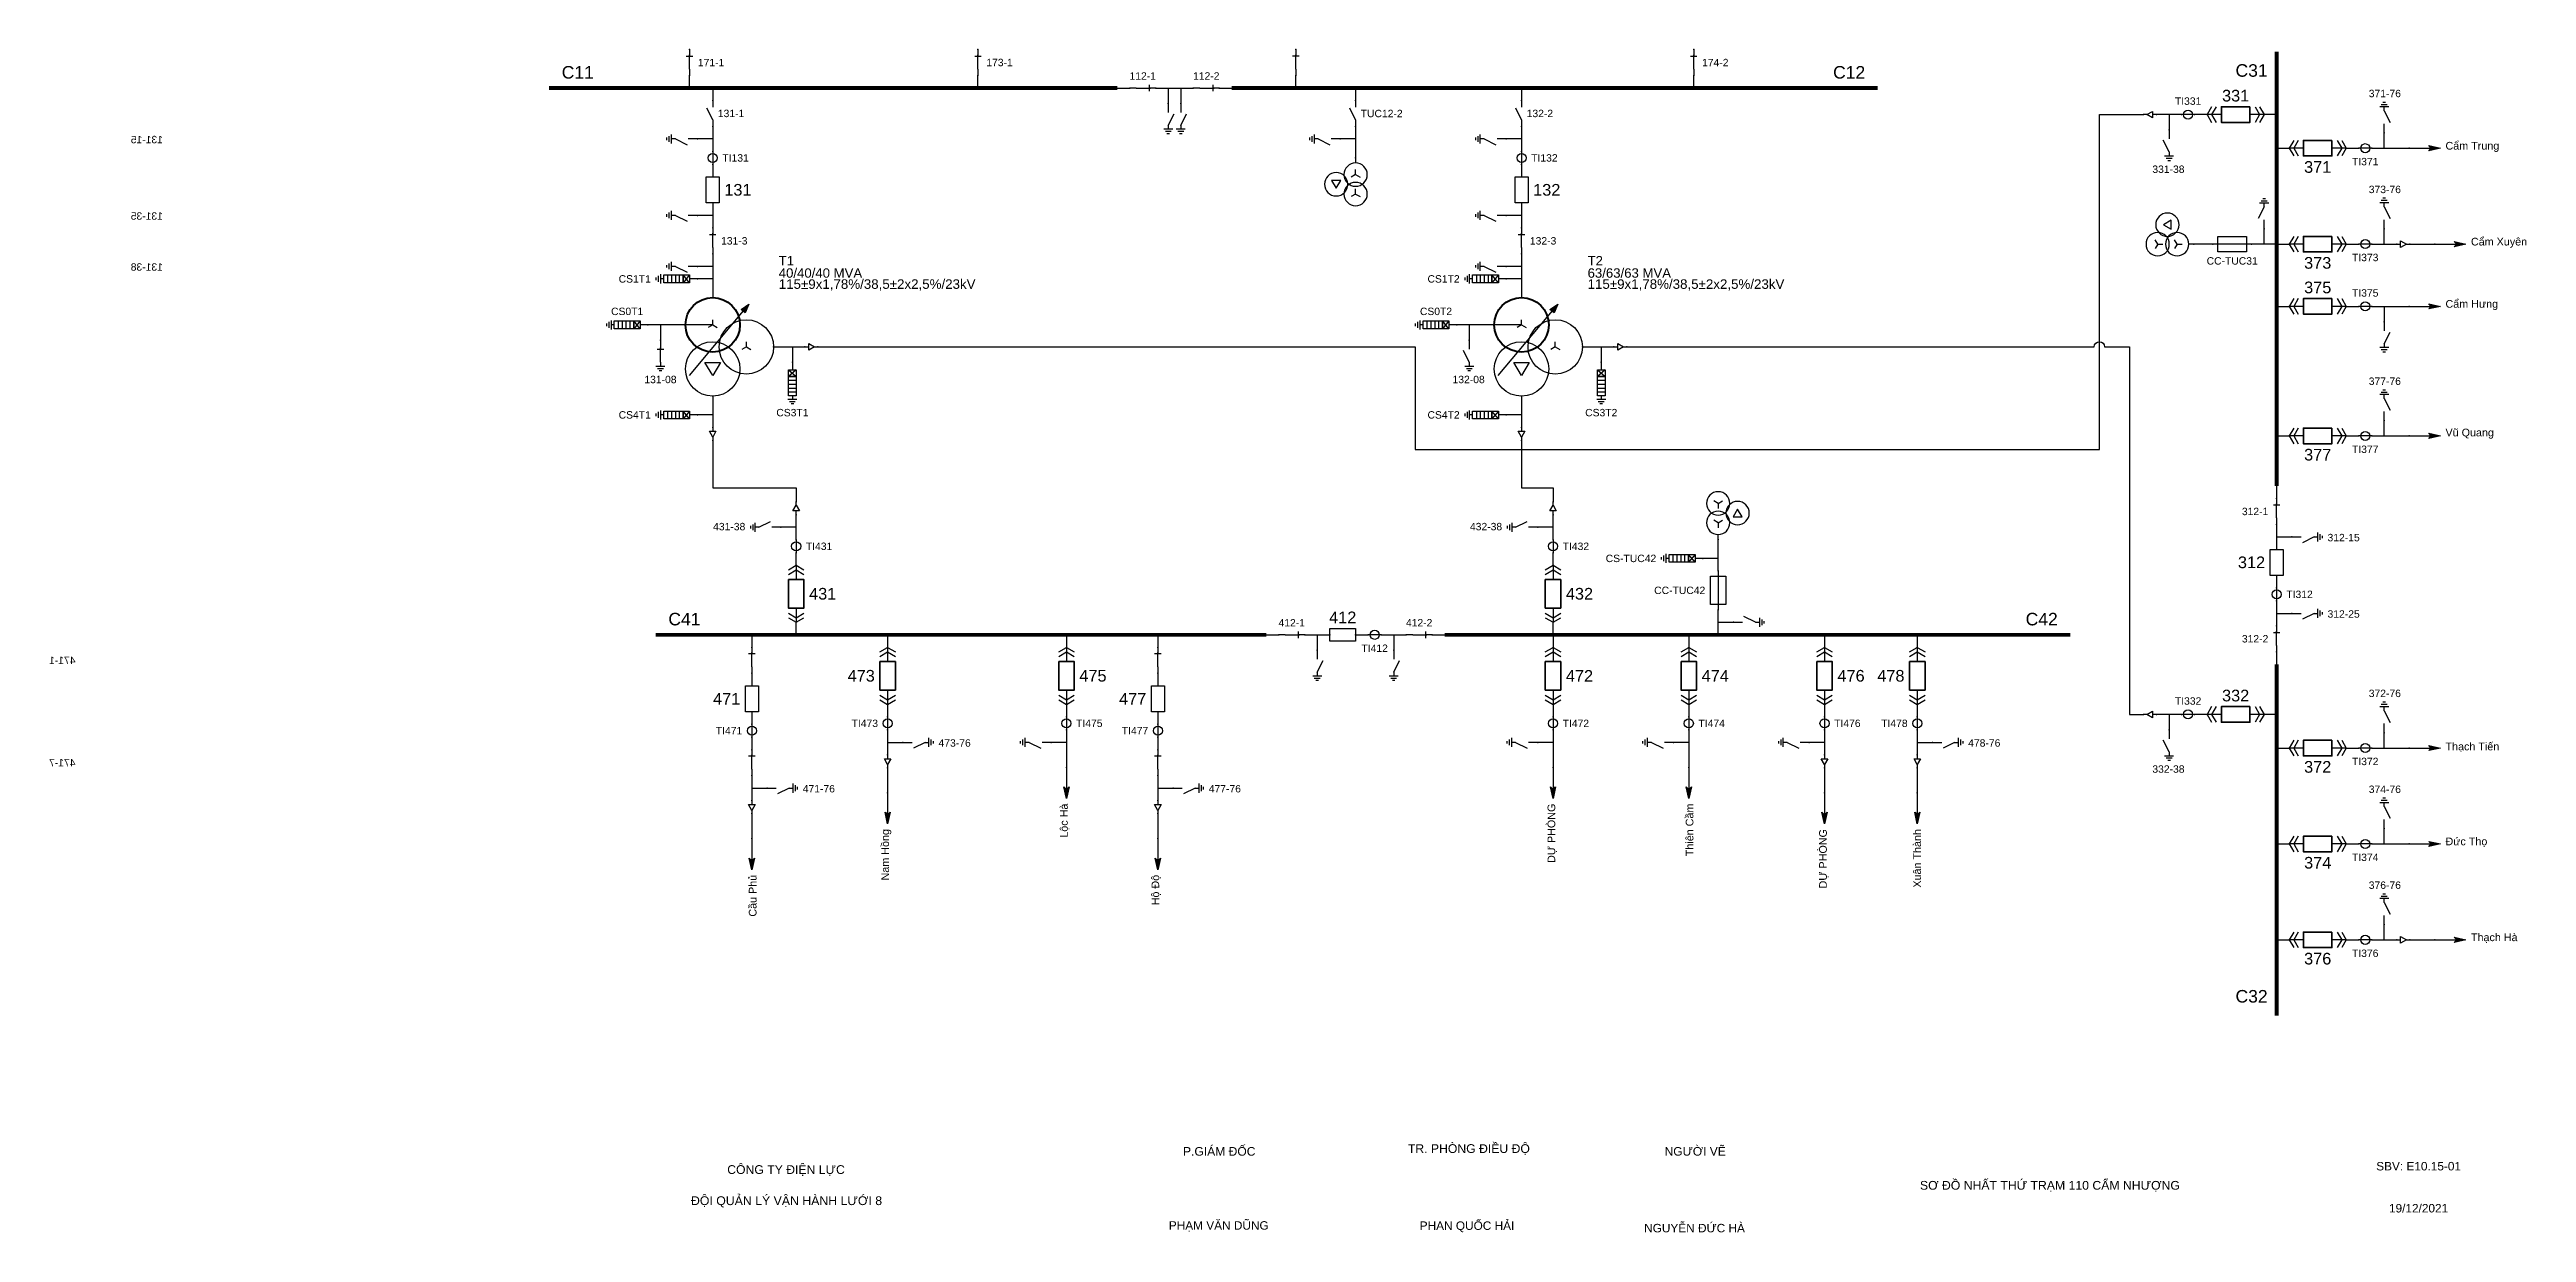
# Model space of a CAD drawing. Header units: millimetres. Extents: x -387 to 411, y 7 to 290.
# Drawn here: x -66.9 to 410.9, y 7.5 to 235.7 of the extents above; entities that cross this region are included whole.
import ezdxf

# ---------------------------------------------------------------- set-up
doc = ezdxf.new("R2010")
doc.units = ezdxf.units.MM
for name, color, linetype, lineweight in [('BUSBAR_110KV', 1, 'Continuous', 50), ('BUSBAR_22KV', 5, 'Continuous', 50), ('BUSBAR_35KV', 30, 'Continuous', 50), ('HV_110KV', 1, 'Continuous', 25), ('MV_22KV', 5, 'Continuous', 25), ('MV_35KV', 30, 'Continuous', 25)]:
    doc.layers.add(name, color=color, linetype=linetype, lineweight=lineweight)
doc.layers.add('SYM_PORTS', color=8, linetype='Continuous', plot=False)
doc.layers.add('TEXT', color=7, linetype='Continuous')
doc.styles.add('SLD_TEXT', font='arial.ttf')

msp = doc.modelspace()

# ---------------------------------------------------------------- texts
at = {"layer": 'TEXT', "attachment_point": 7, "style": 'SLD_TEXT'}
for s, insert, char_height in [('C11', (31.91, 230.06), 2.417), ('C12', (277.13, 230.06), 2.417), ('C31', (354.75, 230.41), 2.419), ('Cẩm Trung', (395.25, 215.94), 1.485), ('Cẩm Xuyên', (400.16, 197.44), 1.485), ('40/40/40 MVA', (73.77, 191.64), 1.8179), ('115±9x1,78%/38,5±2x2,5%/23kV', (73.77, 189.18), 1.8392), ('63/63/63 MVA', (229.78, 191.64), 1.8179), ('115±9x1,78%/38,5±2x2,5%/23kV', (229.78, 189.18), 1.8392), ('Cẩm Hưng', (395.25, 185.43), 1.485), ('Vũ Quang', (395.25, 160.61), 1.485), ('C41', (52.48, 124.56), 2.417), ('C42', (314.27, 124.56), 2.417), ('Thạch Tiến', (395.25, 100.16), 1.485), ('Đức Thọ', (395.25, 81.84), 1.485), ('Thạch Hà', (400.16, 63.34), 1.485), ('C32', (354.75, 51.79), 2.419), ('P.GIÁM ĐỐC', (151.74, 22.25), 1.668), ('TR. PHÒNG ĐIỀU ĐỘ', (195.12, 22.43), 1.6844), ('NGƯỜI VẼ', (244.63, 22.26), 1.656), ('CÔNG TY ĐIỆN LỰC', (63.83, 18.38), 1.6856), ('SBV: E10.15-01', (381.89, 19.41), 1.6326), ('ĐỘI QUẢN LÝ VẬN HÀNH LƯỚI 8', (56.84, 12.28), 1.6974), ('SƠ ĐỒ NHẤT THỨ TRẠM 110 CẨM NHƯỢNG', (293.88, 15.34), 1.6886), ('PHẠM VĂN DŨNG', (149.01, 7.64), 1.6326), ('PHAN QUỐC HẢI', (197.4, 7.51), 1.6326), ('NGUYỄN ĐỨC HÀ', (240.69, 7.46), 1.6326), ('19/12/2021', (384.35, 11.3), 1.633)]:
    msp.add_mtext(s, dxfattribs=dict(at, insert=insert, char_height=char_height))
at = {"layer": 'TEXT', "char_height": 1.485, "attachment_point": 7, "rotation": 90, "style": 'SLD_TEXT'}
for s, insert in [('Lộc Hà', (129.84, 83.63)), ('DỰ PHÒNG', (223.87, 78.75)), ('Thiên Cầm', (250.21, 80.06)), ('Nam Hồng', (95.48, 75.38)), ('DỰ PHÒNG', (276.25, 73.84)), ('Xuân Thành', (294.11, 73.99)), ('Cầu Phủ', (69.5, 68.39)), ('Hộ Độ', (147.48, 70.58))]:
    msp.add_mtext(s, dxfattribs=dict(at, insert=insert))

# ---------------------------------------------------------------- blocks, each defined once
blk = doc.blocks.new('SYM_DISCONNECTOR_CLOSED')
at = {"lineweight": 25}
for points in [[(-0.625, 1.25), (0.625, 1.25)], [(0, 2.5), (0, 1.25)], [(0, -1.25), (0, 1.5)], [(0, -1.25), (0, -2.5)]]:
    blk.add_lwpolyline(points, dxfattribs=at)
at = {"layer": 'SYM_PORTS'}
for p in [(0, 2.5), (0, -2.5)]:
    blk.add_point(p, dxfattribs=at)
blk.add_attdef('DEVICE_CODE', (1.625, -0.5), '', height=2)
blk = doc.blocks.new('SYM_DISCONNECTOR_OPEN')
at = {"lineweight": 25}
for points in [[(0, -1.25), (-1.125, 1)], [(0, 2.5), (0, 1.25)], [(0, -1.25), (0, -2.5)]]:
    blk.add_lwpolyline(points, dxfattribs=at)
at = {"layer": 'SYM_PORTS'}
for p in [(0, 2.5), (0, -2.5)]:
    blk.add_point(p, dxfattribs=at)
blk.add_attdef('DEVICE_CODE', (1, -0.5), '', height=2)
blk = doc.blocks.new('SYM_EARTHING_SWITCH_OPEN')
at = {"lineweight": 25}
for points in [[(0, -1.25), (-1.125, 1)], [(0, 3), (0, 1.25)], [(-0.875, -2), (0.875, -2)], [(-0.5625, -2.4375), (0.5625, -2.4375)], [(-0.25, -2.875), (0.25, -2.875)], [(0, -1.25), (0, -2)]]:
    blk.add_lwpolyline(points, dxfattribs=at)
at = {"layer": 'SYM_PORTS'}
blk.add_point((0, 3), dxfattribs=at)
blk.add_attdef('DEVICE_CODE', (1.875, 0), '', height=2)
blk = doc.blocks.new('SYM_CURRENT_TRANSFORMER')
at = {"lineweight": 25}
blk.add_lwpolyline([(0, 1.25), (0, -1.25)], dxfattribs=at)
blk.add_circle((0, 0), 0.875, dxfattribs=at)
at = {"layer": 'SYM_PORTS'}
for p in [(0, 1.25), (0, -1.25)]:
    blk.add_point(p, dxfattribs=at)
blk.add_attdef('DEVICE_CODE', (1.875, -1.75), '', height=2)
at = {"flags": 1}
blk.add_attdef('RATIO', (1.875, -4.75), '', height=2, dxfattribs=at)
blk = doc.blocks.new('SYM_CIRCUIT_BREAKER')
at = {"lineweight": 25}
blk.add_lwpolyline([(-1.25, 2.5), (1.25, 2.5), (1.25, -2.5), (-1.25, -2.5)], close=True, dxfattribs=at)
at = {"layer": 'SYM_PORTS'}
for p in [(0, 2.5), (0, -2.5)]:
    blk.add_point(p, dxfattribs=at)
blk.add_attdef('DEVICE_CODE', (2.25, -0.5), '', height=2)
at = {"flags": 1}
blk.add_attdef('RATING', (2.25, -3.5), '', height=2, dxfattribs=at)
blk = doc.blocks.new('SYM_SURGE_ARRESTER')
at = {"lineweight": 25}
for points in [[(-0.75, 2.5), (0.75, 2.5), (0.75, 1.25), (-0.75, 1.25)], [(-0.75, 1.25), (0.75, 1.25), (0.75, -2.5), (-0.75, -2.5)]]:
    blk.add_lwpolyline(points, close=True, dxfattribs=at)
for points in [[(-0.75, 2.5), (0.75, 1.25)], [(0.75, 2.5), (-0.75, 1.25)], [(-0.75, 0.5), (0.75, 0.5)], [(0, 4), (0, 2.5)], [(-0.875, -3.125), (0.875, -3.125)], [(-0.75, -0.25), (0.75, -0.25)], [(-0.75, -1), (0.75, -1)], [(-0.75, -1.75), (0.75, -1.75)], [(-0.5625, -3.5625), (0.5625, -3.5625)], [(-0.25, -4), (0.25, -4)], [(0, -2.5), (0, -3.125)]]:
    blk.add_lwpolyline(points, dxfattribs=at)
at = {"layer": 'SYM_PORTS'}
blk.add_point((0, 4), dxfattribs=at)
blk.add_attdef('DEVICE_CODE', (1.875, 1), '', height=2)
blk = doc.blocks.new('SYM_TRANSFORMER_3W')
blk.add_hatch(color=7).paths.add_polyline_path([(3.75, 8.25), (3.0125, 6.575), (2.2375, 7.225)])
at = {"lineweight": 25}
for points in [[(-7.75, -5.5), (3.0125, 7.35)], [(-3.25, 4.25), (-3.25, 5.25)], [(-3.25, 4.25), (-8.5, 4.25)], [(-3.25, 4.25), (-4.1125, 3.75)], [(-3.25, 4.25), (-2.3875, 3.75)], [(3.25, 0), (2.3875, -0.5)], [(3.25, 0), (3.25, 1)], [(3.25, 0), (4.1125, -0.5)]]:
    blk.add_lwpolyline(points, dxfattribs=at)
for points in [[(3.75, 8.25), (3.0125, 6.575), (2.2375, 7.225)], [(-4.75, -3), (-1.75, -3), (-3.25, -5.5)]]:
    blk.add_lwpolyline(points, close=True, dxfattribs=at)
at = {"lineweight": 50}
blk.add_circle((-3.25, 4.25), 5.25, dxfattribs=at)
at = {"lineweight": 25}
for centre in [(3.25, 0), (-3.25, -4.25)]:
    blk.add_circle(centre, 5.25, dxfattribs=at)
at = {"layer": 'SYM_PORTS'}
for p in [(-3.25, 9.5), (-8.5, 4.25), (8.5, 0), (-3.25, -9.5)]:
    blk.add_point(p, dxfattribs=at)
blk.add_attdef('DEVICE_CODE', (9.5, 6.5), '', height=2)
at = {"flags": 1}
for tag, p in [('POWER', (9.5, 3.5)), ('VOLTAGE_RATIO', (9.5, 0.5))]:
    blk.add_attdef(tag, p, '', height=2, dxfattribs=at)
blk = doc.blocks.new('SYM_CABLE_TERMINATION')
at = {"lineweight": 25}
blk.add_lwpolyline([(-0.625, 0.5), (0.625, 0.5), (0, -0.625)], close=True, dxfattribs=at)
for points in [[(0, 1.25), (0, 0.5)], [(0, -0.625), (0, -1.25)]]:
    blk.add_lwpolyline(points, dxfattribs=at)
at = {"layer": 'SYM_PORTS'}
for p in [(0, 1.25), (0, -1.25)]:
    blk.add_point(p, dxfattribs=at)
blk = doc.blocks.new('SYM_EARTHING_SWITCH_CLOSED')
at = {"lineweight": 25}
for points in [[(-0.625, 1.25), (0.625, 1.25)], [(0, 3), (0, 1.25)], [(0, -1.25), (0, 1.5)], [(-0.875, -2), (0.875, -2)], [(-0.5625, -2.4375), (0.5625, -2.4375)], [(-0.25, -2.875), (0.25, -2.875)], [(0, -1.25), (0, -2)]]:
    blk.add_lwpolyline(points, dxfattribs=at)
at = {"layer": 'SYM_PORTS'}
blk.add_point((0, 3), dxfattribs=at)
blk.add_attdef('DEVICE_CODE', (1.875, 0), '', height=2)
blk = doc.blocks.new('SYM_DRAWOUT_BREAKER')
at = {"lineweight": 25}
for points in [[(-1.5, 4.625), (0, 5.5), (1.5, 4.625)], [(0, 5.5), (0, 2.75)], [(-1.5, 3.75), (0, 4.625), (1.5, 3.75)], [(-1.5, -3.75), (0, -4.625), (1.5, -3.75)], [(-1.5, -4.625), (0, -5.5), (1.5, -4.625)], [(0, -2.75), (0, -5.5)]]:
    blk.add_lwpolyline(points, dxfattribs=at)
at = {"lineweight": 35}
blk.add_lwpolyline([(-1.5, 2.75), (1.5, 2.75), (1.5, -2.75), (-1.5, -2.75)], close=True, dxfattribs=at)
at = {"layer": 'SYM_PORTS'}
for p in [(0, 5.5), (0, -5.5)]:
    blk.add_point(p, dxfattribs=at)
blk.add_attdef('DEVICE_CODE', (2.5, 2.5), '', height=2)
at = {"flags": 1}
blk.add_attdef('RATING', (2.5, -0.5), '', height=2, dxfattribs=at)
blk = doc.blocks.new('SYM_LINE_FEEDER_ARROW')
blk.add_hatch(color=7).paths.add_polyline_path([(0, -3), (-0.5, -0.75), (0, -1.25), (0.5, -0.75)])
at = {"lineweight": 25}
blk.add_lwpolyline([(0, 3), (0, -1.25)], dxfattribs=at)
blk.add_lwpolyline([(0, -3), (-0.5, -0.75), (0, -1.25), (0.5, -0.75)], close=True, dxfattribs=at)
at = {"layer": 'SYM_PORTS'}
blk.add_point((0, 3), dxfattribs=at)
blk.add_attdef('LINE_NAME', (1.5, 0), '', height=2)
blk = doc.blocks.new('SYM_FUSE_DISCONNECTOR')
at = {"lineweight": 25}
blk.add_lwpolyline([(-1.5, 2.75), (1.5, 2.75), (1.5, -2.75), (-1.5, -2.75)], close=True, dxfattribs=at)
blk.add_lwpolyline([(0, 3.75), (0, -3.75)], dxfattribs=at)
at = {"layer": 'SYM_PORTS'}
for p in [(0, 3.75), (0, -3.75)]:
    blk.add_point(p, dxfattribs=at)
blk.add_attdef('DEVICE_CODE', (2.5, 0.75), '', height=2)
at = {"flags": 1}
blk.add_attdef('RATING', (2.5, -2.25), '', height=2, dxfattribs=at)
blk = doc.blocks.new('SYM_VOLTAGE_TRANSFORMER')
at = {"lineweight": 25}
for points in [[(0, 1.375), (-0.8625, 0.875)], [(0, 4.625), (0, 3.625)], [(0, 1.375), (0, 2.375)], [(0, 1.375), (0.8625, 0.875)], [(0, -2.375), (-0.8625, -2.875)], [(0, -2.375), (0, -1.375)], [(0, -2.375), (0.8625, -2.875)]]:
    blk.add_lwpolyline(points, dxfattribs=at)
blk.add_lwpolyline([(2.875, 0.25), (4.625, 0.25), (3.75, -1.25)], close=True, dxfattribs=at)
for centre in [(0, 1.375), (3.75, -0.5), (0, -2.375)]:
    blk.add_circle(centre, 2.25, dxfattribs=at)
at = {"layer": 'SYM_PORTS'}
blk.add_point((0, 4.625), dxfattribs=at)
blk.add_attdef('DEVICE_CODE', (7, 1.625), '', height=2)
at = {"flags": 1}
blk.add_attdef('RATIO', (7, -1.375), '', height=2, dxfattribs=at)

# ---------------------------------------------------------------- linework, layer by layer
at = {"layer": 'BUSBAR_110KV', "const_width": 0.762}
for points in [[(29.47, 228.27), (139.07, 228.27)], [(161.14, 228.27), (285.75, 228.27)]]:
    msp.add_lwpolyline(points, dxfattribs=at)
at = {"layer": 'BUSBAR_22KV', "const_width": 0.762}
for points in [[(50.04, 122.77), (167.8, 122.77)], [(202.21, 122.77), (322.9, 122.77)]]:
    msp.add_lwpolyline(points, dxfattribs=at)
at = {"layer": 'BUSBAR_35KV', "const_width": 0.762}
for points in [[(362.68, 235.31), (362.68, 151.48)], [(362.68, 117.08), (362.68, 49.31)]]:
    msp.add_lwpolyline(points, dxfattribs=at)
at = {"layer": 'HV_110KV'}
for points in [[(56.56, 228.27), (56.56, 230.68)], [(112.19, 228.27), (112.19, 230.68)], [(173.5, 228.27), (173.5, 230.68)], [(250.25, 228.27), (250.25, 230.68)], [(61.03, 228.27), (61.03, 225.85)], [(139.07, 228.27), (141.48, 228.27)], [(146.48, 228.27), (148.9, 228.27)], [(148.9, 228.27), (148.9, 225.31)], [(148.9, 228.27), (151.31, 228.27)], [(151.31, 228.27), (151.31, 225.31)], [(151.31, 228.27), (153.73, 228.27)], [(158.73, 228.27), (161.14, 228.27)], [(185.03, 228.27), (185.03, 225.85)], [(217.04, 228.27), (217.04, 225.85)], [(61.03, 220.85), (61.03, 218.44)], [(185.03, 220.85), (185.03, 218.44)], [(217.04, 220.85), (217.04, 218.44)], [(61.03, 218.44), (58.08, 218.44)], [(61.03, 218.44), (61.03, 216.02)], [(185.03, 218.44), (182.08, 218.44)], [(185.03, 218.44), (185.03, 214.81)], [(217.04, 218.44), (214.09, 218.44)], [(217.04, 218.44), (217.04, 216.02)], [(61.03, 213.52), (61.03, 211.11)], [(217.04, 213.52), (217.04, 211.11)], [(61.03, 206.11), (61.03, 203.69)], [(217.04, 206.11), (217.04, 203.69)], [(61.03, 203.69), (58.08, 203.69)], [(61.03, 203.69), (61.03, 201.28)], [(217.04, 203.69), (214.09, 203.69)], [(217.04, 203.69), (217.04, 201.28)], [(61.03, 196.28), (61.03, 193.86)], [(217.04, 196.28), (217.04, 193.86)], [(61.03, 193.86), (58.08, 193.86)], [(61.03, 191.45), (58.08, 191.45)], [(61.03, 193.86), (61.03, 191.45)], [(61.03, 191.45), (61.03, 187.82)], [(217.04, 193.86), (214.09, 193.86)], [(217.04, 191.45), (214.09, 191.45)], [(217.04, 193.86), (217.04, 191.45)], [(217.04, 191.45), (217.04, 187.82)], [(50.95, 182.57), (48.54, 182.57)], [(55.78, 182.57), (50.95, 182.57)], [(50.95, 182.57), (50.95, 179.62)], [(206.96, 182.57), (204.54, 182.57)], [(211.79, 182.57), (206.96, 182.57)], [(206.96, 182.57), (206.96, 179.62)]]:
    msp.add_lwpolyline(points, dxfattribs=at)
at = {"layer": 'MV_22KV'}
for points in [[(61.03, 168.82), (61.03, 165.2)], [(217.04, 168.82), (217.04, 165.2)], [(61.03, 165.2), (58.08, 165.2)], [(61.03, 165.2), (61.03, 162.78)], [(217.04, 165.2), (214.09, 165.2)], [(217.04, 165.2), (217.04, 162.78)], [(61.03, 160.28), (61.03, 157.58), (61.03, 151.13), (77.13, 151.13), (77.13, 148.43)], [(217.04, 160.28), (217.04, 157.58), (217.04, 151.13), (223.11, 151.13), (223.11, 148.43)], [(77.13, 143.52), (74.18, 143.52)], [(77.13, 143.52), (77.13, 145.93)], [(77.13, 141.1), (77.13, 143.52)], [(223.11, 143.52), (220.15, 143.52)], [(223.11, 143.52), (223.11, 145.93)], [(223.11, 141.1), (223.11, 143.52)], [(77.13, 136.18), (77.13, 138.6)], [(223.11, 136.18), (223.11, 138.6)], [(254.96, 137.52), (254.96, 141.14)], [(254.96, 137.52), (252, 137.52)], [(254.96, 135.1), (254.96, 137.52)], [(77.13, 122.77), (77.13, 125.18)], [(223.11, 122.77), (223.11, 125.18)], [(254.96, 125.18), (254.96, 127.6)], [(254.96, 122.77), (254.96, 125.18)], [(254.96, 125.18), (257.92, 125.18)], [(68.59, 122.77), (68.59, 120.35)], [(94.77, 122.77), (94.77, 120.35)], [(129.26, 122.77), (129.26, 120.35)], [(146.9, 122.77), (146.9, 120.35)], [(167.8, 122.77), (170.21, 122.77)], [(175.21, 122.77), (177.63, 122.77)], [(177.63, 122.77), (177.63, 119.81)], [(177.63, 122.77), (180.04, 122.77)], [(185.04, 122.77), (187.46, 122.77)], [(189.96, 122.77), (192.38, 122.77)], [(192.38, 122.77), (192.38, 119.81)], [(192.38, 122.77), (194.79, 122.77)], [(199.79, 122.77), (202.21, 122.77)], [(223.11, 122.77), (223.11, 120.35)], [(249.3, 122.77), (249.3, 120.35)], [(275.48, 122.77), (275.48, 120.35)], [(293.37, 122.77), (293.37, 120.35)], [(68.59, 115.35), (68.59, 112.94)], [(146.9, 115.35), (146.9, 112.94)], [(68.59, 107.94), (68.59, 105.52)], [(94.77, 109.35), (94.77, 106.94)], [(129.26, 109.35), (129.26, 106.94)], [(146.9, 107.94), (146.9, 105.52)], [(223.11, 109.35), (223.11, 106.94)], [(249.3, 109.35), (249.3, 106.94)], [(275.48, 109.35), (275.48, 106.94)], [(293.37, 109.35), (293.37, 106.94)], [(68.59, 103.02), (68.59, 100.61)], [(94.77, 104.44), (94.77, 102.02)], [(94.77, 102.02), (97.73, 102.02)], [(94.77, 102.02), (94.77, 99.61)], [(129.26, 102.02), (126.3, 102.02)], [(129.26, 104.44), (129.26, 102.02)], [(129.26, 102.02), (129.26, 97.19)], [(146.9, 103.02), (146.9, 100.61)], [(223.11, 102.02), (220.15, 102.02)], [(223.11, 104.44), (223.11, 102.02)], [(223.11, 102.02), (223.11, 97.19)], [(249.3, 102.02), (246.34, 102.02)], [(249.3, 104.44), (249.3, 102.02)], [(249.3, 102.02), (249.3, 97.19)], [(275.48, 102.02), (272.53, 102.02)], [(275.48, 104.44), (275.48, 102.02)], [(275.48, 102.02), (275.48, 99.61)], [(293.37, 104.44), (293.37, 102.02)], [(293.37, 102.02), (296.33, 102.02)], [(293.37, 102.02), (293.37, 99.61)], [(68.59, 95.61), (68.59, 93.19)], [(94.77, 97.11), (94.77, 92.28)], [(146.9, 95.61), (146.9, 93.19)], [(275.48, 97.11), (275.48, 92.28)], [(293.37, 97.11), (293.37, 92.28)], [(68.59, 93.19), (71.54, 93.19)], [(68.59, 93.19), (68.59, 90.78)], [(146.9, 93.19), (149.85, 93.19)], [(146.9, 93.19), (146.9, 90.78)], [(68.59, 88.28), (68.59, 83.45)], [(146.9, 88.28), (146.9, 83.45)]]:
    msp.add_lwpolyline(points, dxfattribs=at)
at = {"layer": 'MV_35KV'}
for points in [[(81.32, 178.32), (84.02, 178.32), (196.5, 178.32), (196.5, 158.54), (328.5, 158.54), (328.5, 223.14), (334.32, 223.14), (337.02, 223.14)], [(341.94, 223.14), (339.52, 223.14)], [(344.35, 223.14), (341.94, 223.14)], [(341.94, 223.14), (341.94, 220.19)], [(349.27, 223.14), (346.85, 223.14)], [(362.68, 223.14), (360.27, 223.14)], [(362.68, 216.66), (365.1, 216.66)], [(376.1, 216.66), (378.52, 216.66)], [(381.02, 216.66), (383.43, 216.66)], [(383.43, 216.66), (383.43, 219.61)], [(383.43, 216.66), (388.26, 216.66)], [(360.27, 198.14), (360.27, 201.09)], [(383.43, 198.15), (383.43, 201.11)], [(350.35, 198.14), (346.73, 198.14)], [(360.27, 198.14), (357.85, 198.14)], [(362.68, 198.14), (360.27, 198.14)], [(362.68, 198.15), (365.1, 198.15)], [(376.1, 198.15), (378.52, 198.15)], [(381.02, 198.15), (383.43, 198.15)], [(383.43, 198.15), (385.85, 198.15)], [(388.35, 198.15), (393.18, 198.15)], [(362.68, 186.14), (365.1, 186.14)], [(376.1, 186.14), (378.52, 186.14)], [(381.02, 186.14), (383.43, 186.14)], [(383.43, 186.14), (383.43, 183.18)], [(383.43, 186.14), (388.26, 186.14)], [(72.78, 178.32), (76.4, 178.32)], [(76.4, 178.32), (76.4, 175.37)], [(76.4, 178.32), (78.82, 178.32)], [(228.79, 178.32), (232.41, 178.32)], [(232.41, 178.32), (232.41, 175.37)], [(232.41, 178.32), (234.83, 178.32)], [(383.43, 161.15), (383.43, 164.11)], [(362.68, 161.15), (365.1, 161.15)], [(376.1, 161.15), (378.52, 161.15)], [(381.02, 161.15), (383.43, 161.15)], [(383.43, 161.15), (388.26, 161.15)], [(362.68, 151.48), (362.68, 149.07)], [(362.68, 144.07), (362.68, 141.65)], [(362.68, 141.65), (365.64, 141.65)], [(362.68, 141.65), (362.68, 139.24)], [(362.68, 134.24), (362.68, 131.82)], [(362.68, 129.32), (362.68, 126.91)], [(362.68, 126.91), (365.64, 126.91)], [(362.68, 126.91), (362.68, 124.49)], [(362.68, 119.49), (362.68, 117.08)], [(341.94, 107.41), (339.52, 107.41)], [(344.35, 107.41), (341.94, 107.41)], [(341.94, 107.41), (341.94, 104.45)], [(349.27, 107.41), (346.85, 107.41)], [(362.68, 107.41), (360.27, 107.41)], [(362.68, 100.92), (365.1, 100.92)], [(376.1, 100.92), (378.52, 100.92)], [(381.02, 100.92), (383.43, 100.92)], [(383.43, 100.92), (383.43, 103.88)], [(383.43, 100.92), (388.26, 100.92)], [(362.68, 82.42), (365.1, 82.42)], [(376.1, 82.42), (378.52, 82.42)], [(381.02, 82.42), (383.43, 82.42)], [(383.43, 82.42), (383.43, 85.38)], [(383.43, 82.42), (388.26, 82.42)], [(362.68, 63.92), (365.1, 63.92)], [(376.1, 63.92), (378.52, 63.92)], [(381.02, 63.92), (383.43, 63.92)], [(383.43, 63.92), (383.43, 66.87)], [(383.43, 63.92), (385.85, 63.92)], [(388.35, 63.92), (393.18, 63.92)]]:
    msp.add_lwpolyline(points, dxfattribs=at)
msp.add_lwpolyline([(237.33, 178.32), (240.03, 178.32), (327.5, 178.32, -1), (329.5, 178.32), (334.32, 178.32), (334.32, 107.41), (337.02, 107.41)], format="xyb", dxfattribs=at)

# ---------------------------------------------------------------- block references
at = {"layer": 'HV_110KV'}
ref = msp.add_blockref('SYM_DISCONNECTOR_CLOSED', (173.5, 233.18), dxfattribs=dict(at, xscale=-1))
ref.add_attrib('DEVICE_CODE', '172-2', (166.79, 232.47), dxfattribs={"layer": 'TEXT', "extrusion": (0, 0, -1), "height": 1.427, "style": 'SLD_TEXT'})
ref = msp.add_blockref('SYM_DISCONNECTOR_CLOSED', (56.56, 233.18), dxfattribs=at)
ref.add_attrib('DEVICE_CODE', '171-1', (58.17, 232.47), dxfattribs={"layer": 'TEXT', "height": 1.427, "style": 'SLD_TEXT'})
ref = msp.add_blockref('SYM_DISCONNECTOR_CLOSED', (112.19, 233.18), dxfattribs=at)
ref.add_attrib('DEVICE_CODE', '173-1', (113.8, 232.48), dxfattribs={"layer": 'TEXT', "height": 1.427, "style": 'SLD_TEXT'})
ref = msp.add_blockref('SYM_DISCONNECTOR_CLOSED', (250.25, 233.18), dxfattribs=at)
ref.add_attrib('DEVICE_CODE', '174-2', (251.86, 232.47), dxfattribs={"layer": 'TEXT', "height": 1.427, "style": 'SLD_TEXT'})
ref = msp.add_blockref('SYM_DISCONNECTOR_CLOSED', (143.98, 228.27), dxfattribs=dict(at, rotation=270))
ref.add_attrib('DEVICE_CODE', '112-1', (141.43, 229.88), dxfattribs={"layer": 'TEXT', "height": 1.427, "style": 'SLD_TEXT'})
ref = msp.add_blockref('SYM_DISCONNECTOR_CLOSED', (156.23, 228.27), dxfattribs=dict(at, rotation=270))
ref.add_attrib('DEVICE_CODE', '112-2', (153.68, 229.88), dxfattribs={"layer": 'TEXT', "height": 1.427, "style": 'SLD_TEXT'})
ref = msp.add_blockref('SYM_EARTHING_SWITCH_OPEN', (151.31, 222.31), dxfattribs=dict(at, xscale=-1))
ref.add_attrib('DEVICE_CODE', '112-25', (154.54, 217.02), dxfattribs={"layer": 'TEXT', "extrusion": (0, 0, -1), "height": 1.427, "style": 'SLD_TEXT'})
ref = msp.add_blockref('SYM_EARTHING_SWITCH_OPEN', (148.9, 222.31), dxfattribs=dict(at, xscale=-1))
ref.add_attrib('DEVICE_CODE', '112-15', (145.92, 217.02), dxfattribs={"layer": 'TEXT', "extrusion": (0, 0, -1), "height": 1.427, "style": 'SLD_TEXT'})
ref = msp.add_blockref('SYM_DISCONNECTOR_OPEN', (61.03, 223.35), dxfattribs=at)
ref.add_attrib('DEVICE_CODE', '131-1', (62.02, 222.65), dxfattribs={"layer": 'TEXT', "height": 1.427, "style": 'SLD_TEXT'})
ref = msp.add_blockref('SYM_DISCONNECTOR_OPEN', (185.03, 223.35), dxfattribs=at)
ref.add_attrib('DEVICE_CODE', 'TUC12-2', (186.02, 222.64), dxfattribs={"layer": 'TEXT', "height": 1.427, "style": 'SLD_TEXT'})
ref = msp.add_blockref('SYM_DISCONNECTOR_OPEN', (217.04, 223.35), dxfattribs=at)
ref.add_attrib('DEVICE_CODE', '132-2', (218.03, 222.65), dxfattribs={"layer": 'TEXT', "height": 1.427, "style": 'SLD_TEXT'})
ref = msp.add_blockref('SYM_EARTHING_SWITCH_OPEN', (211.09, 218.44), dxfattribs=dict(at, xscale=-1, rotation=270))
ref.add_attrib('DEVICE_CODE', '132-25', (201.02, 217.61), dxfattribs={"layer": 'TEXT', "extrusion": (0, 0, -1), "height": 1.427, "style": 'SLD_TEXT'})
ref = msp.add_blockref('SYM_EARTHING_SWITCH_OPEN', (179.08, 218.44), dxfattribs=dict(at, xscale=-1, rotation=270))
ref.add_attrib('DEVICE_CODE', 'TUC12-24', (166.02, 217.6), dxfattribs={"layer": 'TEXT', "extrusion": (0, 0, -1), "height": 1.427, "style": 'SLD_TEXT'})
ref = msp.add_blockref('SYM_EARTHING_SWITCH_OPEN', (55.08, 218.44), dxfattribs=dict(at, xscale=-1, rotation=270))
ref.add_attrib('DEVICE_CODE', '131-15', (45.01, 217.61), dxfattribs={"layer": 'TEXT', "extrusion": (0, 0, -1), "height": 1.427, "style": 'SLD_TEXT'})
ref = msp.add_blockref('SYM_CURRENT_TRANSFORMER', (61.03, 214.77), dxfattribs=at)
ref.add_attrib('DEVICE_CODE', 'TI131', (62.89, 214.07), dxfattribs={"layer": 'TEXT', "height": 1.427, "style": 'SLD_TEXT'})
ref = msp.add_blockref('SYM_CURRENT_TRANSFORMER', (217.04, 214.77), dxfattribs=at)
ref.add_attrib('DEVICE_CODE', 'TI132', (218.9, 214.07), dxfattribs={"layer": 'TEXT', "height": 1.427, "style": 'SLD_TEXT'})
ref = msp.add_blockref('SYM_VOLTAGE_TRANSFORMER', (185.03, 210.19), dxfattribs=dict(at, xscale=-1))
ref.add_attrib('DEVICE_CODE', 'TUC12', (180, 203.13), dxfattribs={"layer": 'TEXT', "extrusion": (0, 0, -1), "height": 1.427, "style": 'SLD_TEXT'})
ref = msp.add_blockref('SYM_CIRCUIT_BREAKER', (61.03, 208.61), dxfattribs=at)
ref.add_attrib('DEVICE_CODE', '131', (63.27, 207.5), dxfattribs={"layer": 'TEXT', "height": 2.252, "style": 'SLD_TEXT'})
ref = msp.add_blockref('SYM_CIRCUIT_BREAKER', (217.04, 208.61), dxfattribs=at)
ref.add_attrib('DEVICE_CODE', '132', (219.28, 207.5), dxfattribs={"layer": 'TEXT', "height": 2.252, "style": 'SLD_TEXT'})
ref = msp.add_blockref('SYM_EARTHING_SWITCH_OPEN', (211.09, 203.69), dxfattribs=dict(at, xscale=-1, rotation=270))
ref.add_attrib('DEVICE_CODE', '132-35', (201.02, 202.86), dxfattribs={"layer": 'TEXT', "extrusion": (0, 0, -1), "height": 1.427, "style": 'SLD_TEXT'})
ref = msp.add_blockref('SYM_EARTHING_SWITCH_OPEN', (55.08, 203.69), dxfattribs=dict(at, xscale=-1, rotation=270))
ref.add_attrib('DEVICE_CODE', '131-35', (45.01, 202.86), dxfattribs={"layer": 'TEXT', "extrusion": (0, 0, -1), "height": 1.427, "style": 'SLD_TEXT'})
ref = msp.add_blockref('SYM_DISCONNECTOR_CLOSED', (61.03, 198.78), dxfattribs=at)
ref.add_attrib('DEVICE_CODE', '131-3', (62.64, 198.07), dxfattribs={"layer": 'TEXT', "height": 1.427, "style": 'SLD_TEXT'})
ref = msp.add_blockref('SYM_DISCONNECTOR_CLOSED', (217.04, 198.78), dxfattribs=at)
ref.add_attrib('DEVICE_CODE', '132-3', (218.65, 198.07), dxfattribs={"layer": 'TEXT', "height": 1.427, "style": 'SLD_TEXT'})
ref = msp.add_blockref('SYM_TRANSFORMER_3W', (220.29, 178.32), dxfattribs=at)
ref.add_attrib('DEVICE_CODE', 'T2', (229.78, 194.05), dxfattribs={"layer": 'TEXT', "height": 1.81, "style": 'SLD_TEXT'})
ref = msp.add_blockref('SYM_EARTHING_SWITCH_OPEN', (211.09, 193.86), dxfattribs=dict(at, xscale=-1, rotation=270))
ref.add_attrib('DEVICE_CODE', '132-38', (201.02, 193.03), dxfattribs={"layer": 'TEXT', "extrusion": (0, 0, -1), "height": 1.427, "style": 'SLD_TEXT'})
ref = msp.add_blockref('SYM_EARTHING_SWITCH_OPEN', (55.08, 193.86), dxfattribs=dict(at, xscale=-1, rotation=270))
ref.add_attrib('DEVICE_CODE', '131-38', (45.01, 193.03), dxfattribs={"layer": 'TEXT', "extrusion": (0, 0, -1), "height": 1.427, "style": 'SLD_TEXT'})
ref = msp.add_blockref('SYM_SURGE_ARRESTER', (54.08, 191.45), dxfattribs=dict(at, rotation=270))
ref.add_attrib('DEVICE_CODE', 'CS1T1', (42.89, 190.73), dxfattribs={"layer": 'TEXT', "height": 1.427, "style": 'SLD_TEXT'})
ref = msp.add_blockref('SYM_TRANSFORMER_3W', (64.28, 178.32), dxfattribs=at)
ref.add_attrib('DEVICE_CODE', 'T1', (73.77, 194.05), dxfattribs={"layer": 'TEXT', "height": 1.81, "style": 'SLD_TEXT'})
ref = msp.add_blockref('SYM_SURGE_ARRESTER', (210.09, 191.45), dxfattribs=dict(at, rotation=270))
ref.add_attrib('DEVICE_CODE', 'CS1T2', (198.9, 190.73), dxfattribs={"layer": 'TEXT', "height": 1.427, "style": 'SLD_TEXT'})
ref = msp.add_blockref('SYM_SURGE_ARRESTER', (44.54, 182.57), dxfattribs=dict(at, rotation=270))
ref.add_attrib('DEVICE_CODE', 'CS0T1', (41.43, 184.46), dxfattribs={"layer": 'TEXT', "height": 1.427, "style": 'SLD_TEXT'})
ref = msp.add_blockref('SYM_SURGE_ARRESTER', (200.54, 182.57), dxfattribs=dict(at, rotation=270))
ref.add_attrib('DEVICE_CODE', 'CS0T2', (197.44, 184.46), dxfattribs={"layer": 'TEXT', "height": 1.427, "style": 'SLD_TEXT'})
ref = msp.add_blockref('SYM_EARTHING_SWITCH_CLOSED', (50.95, 176.62), dxfattribs=at)
ref.add_attrib('DEVICE_CODE', '131-08', (47.85, 171.32), dxfattribs={"layer": 'TEXT', "height": 1.427, "style": 'SLD_TEXT'})
ref = msp.add_blockref('SYM_EARTHING_SWITCH_OPEN', (206.96, 176.62), dxfattribs=at)
ref.add_attrib('DEVICE_CODE', '132-08', (203.73, 171.32), dxfattribs={"layer": 'TEXT', "height": 1.427, "style": 'SLD_TEXT'})
at = {"layer": 'MV_22KV'}
ref = msp.add_blockref('SYM_SURGE_ARRESTER', (54.08, 165.2), dxfattribs=dict(at, rotation=270))
ref.add_attrib('DEVICE_CODE', 'CS4T1', (42.89, 164.49), dxfattribs={"layer": 'TEXT', "height": 1.427, "style": 'SLD_TEXT'})
for name, p in [('SYM_CABLE_TERMINATION', (61.03, 161.53)), ('SYM_CABLE_TERMINATION', (217.04, 161.53)), ('SYM_CABLE_TERMINATION', (94.77, 98.36)), ('SYM_LINE_FEEDER_ARROW', (129.26, 94.19)), ('SYM_LINE_FEEDER_ARROW', (223.11, 94.19)), ('SYM_LINE_FEEDER_ARROW', (249.3, 94.19)), ('SYM_CABLE_TERMINATION', (275.48, 98.36)), ('SYM_CABLE_TERMINATION', (293.37, 98.36)), ('SYM_CABLE_TERMINATION', (68.59, 89.53)), ('SYM_LINE_FEEDER_ARROW', (94.77, 89.28)), ('SYM_CABLE_TERMINATION', (146.9, 89.53)), ('SYM_LINE_FEEDER_ARROW', (275.48, 89.28)), ('SYM_LINE_FEEDER_ARROW', (293.37, 89.28)), ('SYM_LINE_FEEDER_ARROW', (68.59, 80.45)), ('SYM_LINE_FEEDER_ARROW', (146.9, 80.45))]:
    msp.add_blockref(name, p, dxfattribs=at)
ref = msp.add_blockref('SYM_SURGE_ARRESTER', (210.09, 165.2), dxfattribs=dict(at, rotation=270))
ref.add_attrib('DEVICE_CODE', 'CS4T2', (198.9, 164.49), dxfattribs={"layer": 'TEXT', "height": 1.427, "style": 'SLD_TEXT'})
ref = msp.add_blockref('SYM_VOLTAGE_TRANSFORMER', (254.96, 145.76), dxfattribs=dict(at, xscale=-1, rotation=180))
ref.add_attrib('DEVICE_CODE', 'TUC42', (253.68, 151.4), dxfattribs={"layer": 'TEXT', "extrusion": (0, 0, -1), "height": 1.427, "style": 'SLD_TEXT'})
at = {"layer": 'MV_22KV', "rotation": 180}
for p in [(77.13, 147.18), (223.11, 147.18)]:
    msp.add_blockref('SYM_CABLE_TERMINATION', p, dxfattribs=at)
at = {"layer": 'MV_22KV'}
ref = msp.add_blockref('SYM_EARTHING_SWITCH_OPEN', (71.18, 143.52), dxfattribs=dict(at, rotation=270))
ref.add_attrib('DEVICE_CODE', '431-38', (61.11, 142.94), dxfattribs={"layer": 'TEXT', "height": 1.427, "style": 'SLD_TEXT'})
ref = msp.add_blockref('SYM_EARTHING_SWITCH_OPEN', (217.15, 143.52), dxfattribs=dict(at, rotation=270))
ref.add_attrib('DEVICE_CODE', '432-38', (207.09, 142.94), dxfattribs={"layer": 'TEXT', "height": 1.427, "style": 'SLD_TEXT'})
ref = msp.add_blockref('SYM_CURRENT_TRANSFORMER', (77.13, 139.85), dxfattribs=at)
ref.add_attrib('DEVICE_CODE', 'TI431', (79, 139.14), dxfattribs={"layer": 'TEXT', "height": 1.427, "style": 'SLD_TEXT'})
ref = msp.add_blockref('SYM_CURRENT_TRANSFORMER', (223.11, 139.85), dxfattribs=at)
ref.add_attrib('DEVICE_CODE', 'TI432', (224.97, 139.14), dxfattribs={"layer": 'TEXT', "height": 1.427, "style": 'SLD_TEXT'})
ref = msp.add_blockref('SYM_DRAWOUT_BREAKER', (77.13, 130.68), dxfattribs=at)
ref.add_attrib('DEVICE_CODE', '431', (79.62, 129.57), dxfattribs={"layer": 'TEXT', "height": 2.252, "style": 'SLD_TEXT'})
ref = msp.add_blockref('SYM_DRAWOUT_BREAKER', (223.11, 130.68), dxfattribs=at)
ref.add_attrib('DEVICE_CODE', '432', (225.59, 129.57), dxfattribs={"layer": 'TEXT', "height": 2.252, "style": 'SLD_TEXT'})
ref = msp.add_blockref('SYM_SURGE_ARRESTER', (248, 137.52), dxfattribs=dict(at, rotation=270))
ref.add_attrib('DEVICE_CODE', 'CS-TUC42', (233.27, 136.8), dxfattribs={"layer": 'TEXT', "height": 1.427, "style": 'SLD_TEXT'})
ref = msp.add_blockref('SYM_FUSE_DISCONNECTOR', (254.96, 131.35), dxfattribs=at)
ref.add_attrib('DEVICE_CODE', 'CC-TUC42', (242.62, 130.64), dxfattribs={"layer": 'TEXT', "height": 1.427, "style": 'SLD_TEXT'})
ref = msp.add_blockref('SYM_EARTHING_SWITCH_OPEN', (260.92, 125.18), dxfattribs=dict(at, xscale=-1, rotation=90))
ref.add_attrib('DEVICE_CODE', 'TUC42-24', (264.78, 124.6), dxfattribs={"layer": 'TEXT', "extrusion": (0, 0, -1), "height": 1.427, "style": 'SLD_TEXT'})
ref = msp.add_blockref('SYM_DISCONNECTOR_CLOSED', (172.71, 122.77), dxfattribs=dict(at, rotation=270))
ref.add_attrib('DEVICE_CODE', '412-1', (170.17, 124.38), dxfattribs={"layer": 'TEXT', "height": 1.427, "style": 'SLD_TEXT'})
ref = msp.add_blockref('SYM_CIRCUIT_BREAKER', (182.54, 122.77), dxfattribs=dict(at, rotation=270))
ref.add_attrib('DEVICE_CODE', '412', (179.93, 125.01), dxfattribs={"layer": 'TEXT', "height": 2.25, "style": 'SLD_TEXT'})
ref = msp.add_blockref('SYM_DISCONNECTOR_CLOSED', (197.29, 122.77), dxfattribs=dict(at, rotation=270))
ref.add_attrib('DEVICE_CODE', '412-2', (194.74, 124.38), dxfattribs={"layer": 'TEXT', "height": 1.427, "style": 'SLD_TEXT'})
ref = msp.add_blockref('SYM_EARTHING_SWITCH_OPEN', (192.38, 116.81), dxfattribs=dict(at, xscale=-1))
ref.add_attrib('DEVICE_CODE', '412-25', (189.4, 111.52), dxfattribs={"layer": 'TEXT', "extrusion": (0, 0, -1), "height": 1.427, "style": 'SLD_TEXT'})
ref = msp.add_blockref('SYM_EARTHING_SWITCH_OPEN', (177.63, 116.81), dxfattribs=dict(at, xscale=-1))
ref.add_attrib('DEVICE_CODE', '412-15', (174.65, 111.52), dxfattribs={"layer": 'TEXT', "extrusion": (0, 0, -1), "height": 1.427, "style": 'SLD_TEXT'})
ref = msp.add_blockref('SYM_DISCONNECTOR_CLOSED', (146.9, 117.85), dxfattribs=dict(at, xscale=-1))
ref.add_attrib('DEVICE_CODE', '477-1', (140.19, 117.14), dxfattribs={"layer": 'TEXT', "extrusion": (0, 0, -1), "height": 1.427, "style": 'SLD_TEXT'})
ref = msp.add_blockref('SYM_DISCONNECTOR_CLOSED', (68.59, 117.85), dxfattribs=dict(at, xscale=-1))
ref.add_attrib('DEVICE_CODE', '471-1', (61.88, 117.14), dxfattribs={"layer": 'TEXT', "extrusion": (0, 0, -1), "height": 1.427, "style": 'SLD_TEXT'})
ref = msp.add_blockref('SYM_DRAWOUT_BREAKER', (94.77, 114.85), dxfattribs=at)
ref.add_attrib('DEVICE_CODE', '473', (87.05, 113.74), dxfattribs={"layer": 'TEXT', "height": 2.252, "style": 'SLD_TEXT'})
ref = msp.add_blockref('SYM_DRAWOUT_BREAKER', (129.26, 114.85), dxfattribs=at)
ref.add_attrib('DEVICE_CODE', '475', (131.74, 113.75), dxfattribs={"layer": 'TEXT', "height": 2.255, "style": 'SLD_TEXT'})
ref = msp.add_blockref('SYM_CURRENT_TRANSFORMER', (188.71, 122.77), dxfattribs=dict(at, rotation=270))
ref.add_attrib('DEVICE_CODE', 'TI412', (186.16, 119.47), dxfattribs={"layer": 'TEXT', "height": 1.427, "style": 'SLD_TEXT'})
ref = msp.add_blockref('SYM_DRAWOUT_BREAKER', (223.11, 114.85), dxfattribs=at)
ref.add_attrib('DEVICE_CODE', '472', (225.59, 113.72), dxfattribs={"layer": 'TEXT', "height": 2.25, "style": 'SLD_TEXT'})
ref = msp.add_blockref('SYM_DRAWOUT_BREAKER', (249.3, 114.85), dxfattribs=at)
ref.add_attrib('DEVICE_CODE', '474', (251.78, 113.73), dxfattribs={"layer": 'TEXT', "height": 2.253, "style": 'SLD_TEXT'})
ref = msp.add_blockref('SYM_DRAWOUT_BREAKER', (275.48, 114.85), dxfattribs=at)
ref.add_attrib('DEVICE_CODE', '476', (277.97, 113.74), dxfattribs={"layer": 'TEXT', "height": 2.252, "style": 'SLD_TEXT'})
ref = msp.add_blockref('SYM_DRAWOUT_BREAKER', (293.37, 114.85), dxfattribs=at)
ref.add_attrib('DEVICE_CODE', '478', (285.65, 113.74), dxfattribs={"layer": 'TEXT', "height": 2.252, "style": 'SLD_TEXT'})
ref = msp.add_blockref('SYM_CIRCUIT_BREAKER', (68.59, 110.44), dxfattribs=at)
ref.add_attrib('DEVICE_CODE', '471', (61.11, 109.31), dxfattribs={"layer": 'TEXT', "height": 2.25, "style": 'SLD_TEXT'})
ref = msp.add_blockref('SYM_CIRCUIT_BREAKER', (146.9, 110.44), dxfattribs=at)
ref.add_attrib('DEVICE_CODE', '477', (139.42, 109.31), dxfattribs={"layer": 'TEXT', "height": 2.253, "style": 'SLD_TEXT'})
ref = msp.add_blockref('SYM_CURRENT_TRANSFORMER', (68.59, 104.27), dxfattribs=at)
ref.add_attrib('DEVICE_CODE', 'TI471', (61.63, 103.56), dxfattribs={"layer": 'TEXT', "height": 1.427, "style": 'SLD_TEXT'})
ref = msp.add_blockref('SYM_CURRENT_TRANSFORMER', (94.77, 105.69), dxfattribs=at)
ref.add_attrib('DEVICE_CODE', 'TI473', (87.82, 104.98), dxfattribs={"layer": 'TEXT', "height": 1.427, "style": 'SLD_TEXT'})
ref = msp.add_blockref('SYM_CURRENT_TRANSFORMER', (129.26, 105.69), dxfattribs=at)
ref.add_attrib('DEVICE_CODE', 'TI475', (131.12, 104.99), dxfattribs={"layer": 'TEXT', "height": 1.427, "style": 'SLD_TEXT'})
ref = msp.add_blockref('SYM_CURRENT_TRANSFORMER', (146.9, 104.27), dxfattribs=at)
ref.add_attrib('DEVICE_CODE', 'TI477', (139.94, 103.56), dxfattribs={"layer": 'TEXT', "height": 1.427, "style": 'SLD_TEXT'})
ref = msp.add_blockref('SYM_CURRENT_TRANSFORMER', (223.11, 105.69), dxfattribs=at)
ref.add_attrib('DEVICE_CODE', 'TI472', (224.97, 104.97), dxfattribs={"layer": 'TEXT', "height": 1.427, "style": 'SLD_TEXT'})
ref = msp.add_blockref('SYM_CURRENT_TRANSFORMER', (249.3, 105.69), dxfattribs=at)
ref.add_attrib('DEVICE_CODE', 'TI474', (251.16, 104.97), dxfattribs={"layer": 'TEXT', "height": 1.427, "style": 'SLD_TEXT'})
ref = msp.add_blockref('SYM_CURRENT_TRANSFORMER', (275.48, 105.69), dxfattribs=at)
ref.add_attrib('DEVICE_CODE', 'TI476', (277.34, 104.98), dxfattribs={"layer": 'TEXT', "height": 1.427, "style": 'SLD_TEXT'})
ref = msp.add_blockref('SYM_CURRENT_TRANSFORMER', (293.37, 105.69), dxfattribs=at)
ref.add_attrib('DEVICE_CODE', 'TI478', (286.41, 104.98), dxfattribs={"layer": 'TEXT', "height": 1.427, "style": 'SLD_TEXT'})
ref = msp.add_blockref('SYM_EARTHING_SWITCH_OPEN', (269.53, 102.02), dxfattribs=dict(at, xscale=-1, rotation=270))
ref.add_attrib('DEVICE_CODE', '476-76', (259.46, 101.19), dxfattribs={"layer": 'TEXT', "extrusion": (0, 0, -1), "height": 1.427, "style": 'SLD_TEXT'})
ref = msp.add_blockref('SYM_EARTHING_SWITCH_OPEN', (243.34, 102.02), dxfattribs=dict(at, xscale=-1, rotation=270))
ref.add_attrib('DEVICE_CODE', '474-76', (233.27, 101.19), dxfattribs={"layer": 'TEXT', "extrusion": (0, 0, -1), "height": 1.427, "style": 'SLD_TEXT'})
ref = msp.add_blockref('SYM_EARTHING_SWITCH_OPEN', (217.15, 102.02), dxfattribs=dict(at, xscale=-1, rotation=270))
ref.add_attrib('DEVICE_CODE', '472-76', (207.09, 101.19), dxfattribs={"layer": 'TEXT', "extrusion": (0, 0, -1), "height": 1.427, "style": 'SLD_TEXT'})
ref = msp.add_blockref('SYM_DISCONNECTOR_CLOSED', (146.9, 98.11), dxfattribs=dict(at, xscale=-1))
ref.add_attrib('DEVICE_CODE', '477-7', (140.19, 97.39), dxfattribs={"layer": 'TEXT', "extrusion": (0, 0, -1), "height": 1.427, "style": 'SLD_TEXT'})
ref = msp.add_blockref('SYM_EARTHING_SWITCH_OPEN', (123.3, 102.02), dxfattribs=dict(at, xscale=-1, rotation=270))
ref.add_attrib('DEVICE_CODE', '475-76', (113.24, 101.19), dxfattribs={"layer": 'TEXT', "extrusion": (0, 0, -1), "height": 1.427, "style": 'SLD_TEXT'})
ref = msp.add_blockref('SYM_DISCONNECTOR_CLOSED', (68.59, 98.11), dxfattribs=dict(at, xscale=-1))
ref.add_attrib('DEVICE_CODE', '471-7', (61.88, 97.39), dxfattribs={"layer": 'TEXT', "extrusion": (0, 0, -1), "height": 1.427, "style": 'SLD_TEXT'})
ref = msp.add_blockref('SYM_EARTHING_SWITCH_OPEN', (100.73, 102.02), dxfattribs=dict(at, rotation=90))
ref.add_attrib('DEVICE_CODE', '473-76', (104.59, 101.19), dxfattribs={"layer": 'TEXT', "height": 1.427, "style": 'SLD_TEXT'})
ref = msp.add_blockref('SYM_EARTHING_SWITCH_OPEN', (299.33, 102.02), dxfattribs=dict(at, rotation=90))
ref.add_attrib('DEVICE_CODE', '478-76', (303.19, 101.19), dxfattribs={"layer": 'TEXT', "height": 1.427, "style": 'SLD_TEXT'})
ref = msp.add_blockref('SYM_EARTHING_SWITCH_OPEN', (74.54, 93.19), dxfattribs=dict(at, rotation=90))
ref.add_attrib('DEVICE_CODE', '471-76', (78.4, 92.36), dxfattribs={"layer": 'TEXT', "height": 1.427, "style": 'SLD_TEXT'})
ref = msp.add_blockref('SYM_EARTHING_SWITCH_OPEN', (152.85, 93.19), dxfattribs=dict(at, rotation=90))
ref.add_attrib('DEVICE_CODE', '477-76', (156.71, 92.36), dxfattribs={"layer": 'TEXT', "height": 1.427, "style": 'SLD_TEXT'})
at = {"layer": 'MV_35KV'}
ref = msp.add_blockref('SYM_CURRENT_TRANSFORMER', (345.6, 223.14), dxfattribs=dict(at, rotation=270))
ref.add_attrib('DEVICE_CODE', 'TI331', (343.06, 225.03), dxfattribs={"layer": 'TEXT', "height": 1.427, "style": 'SLD_TEXT'})
ref = msp.add_blockref('SYM_DRAWOUT_BREAKER', (354.77, 223.14), dxfattribs=dict(at, rotation=270))
ref.add_attrib('DEVICE_CODE', '331', (352.15, 225.67), dxfattribs={"layer": 'TEXT', "height": 2.252, "style": 'SLD_TEXT'})
ref = msp.add_blockref('SYM_EARTHING_SWITCH_OPEN', (383.43, 222.61), dxfattribs=dict(at, rotation=180))
ref.add_attrib('DEVICE_CODE', '371-76', (380.45, 226.5), dxfattribs={"layer": 'TEXT', "height": 1.427, "style": 'SLD_TEXT'})
for name, p, rotation in [('SYM_CABLE_TERMINATION', (338.27, 223.14), 270), ('SYM_LINE_FEEDER_ARROW', (391.26, 216.66), 90), ('SYM_CABLE_TERMINATION', (387.1, 198.15), 90), ('SYM_LINE_FEEDER_ARROW', (396.18, 198.15), 90), ('SYM_LINE_FEEDER_ARROW', (391.26, 186.14), 90), ('SYM_CABLE_TERMINATION', (80.07, 178.32), 90), ('SYM_CABLE_TERMINATION', (236.08, 178.32), 90), ('SYM_LINE_FEEDER_ARROW', (391.26, 161.15), 90), ('SYM_CABLE_TERMINATION', (338.27, 107.41), 270), ('SYM_LINE_FEEDER_ARROW', (391.26, 100.92), 90), ('SYM_LINE_FEEDER_ARROW', (391.26, 82.42), 90), ('SYM_CABLE_TERMINATION', (387.1, 63.92), 90), ('SYM_LINE_FEEDER_ARROW', (396.18, 63.92), 90)]:
    msp.add_blockref(name, p, dxfattribs=dict(at, rotation=rotation))
ref = msp.add_blockref('SYM_EARTHING_SWITCH_OPEN', (341.94, 217.19), dxfattribs=at)
ref.add_attrib('DEVICE_CODE', '331-38', (338.71, 211.89), dxfattribs={"layer": 'TEXT', "height": 1.427, "style": 'SLD_TEXT'})
ref = msp.add_blockref('SYM_DRAWOUT_BREAKER', (370.6, 216.66), dxfattribs=dict(at, rotation=270))
ref.add_attrib('DEVICE_CODE', '371', (367.98, 211.91), dxfattribs={"layer": 'TEXT', "height": 2.252, "style": 'SLD_TEXT'})
ref = msp.add_blockref('SYM_CURRENT_TRANSFORMER', (379.77, 216.66), dxfattribs=dict(at, rotation=270))
ref.add_attrib('DEVICE_CODE', 'TI371', (377.22, 213.36), dxfattribs={"layer": 'TEXT', "height": 1.427, "style": 'SLD_TEXT'})
ref = msp.add_blockref('SYM_EARTHING_SWITCH_OPEN', (360.27, 204.09), dxfattribs=dict(at, xscale=-1, rotation=180))
ref.add_attrib('DEVICE_CODE', 'TUC31-14', (350.95, 207.98), dxfattribs={"layer": 'TEXT', "extrusion": (0, 0, -1), "height": 1.427, "style": 'SLD_TEXT'})
ref = msp.add_blockref('SYM_EARTHING_SWITCH_OPEN', (383.43, 204.11), dxfattribs=dict(at, rotation=180))
ref.add_attrib('DEVICE_CODE', '373-76', (380.45, 207.99), dxfattribs={"layer": 'TEXT', "height": 1.427, "style": 'SLD_TEXT'})
ref = msp.add_blockref('SYM_VOLTAGE_TRANSFORMER', (342.11, 198.14), dxfattribs=dict(at, xscale=-1, rotation=270))
ref.add_attrib('DEVICE_CODE', 'TUC31', (330.18, 199.3), dxfattribs={"layer": 'TEXT', "extrusion": (0, 0, -1), "height": 1.427, "style": 'SLD_TEXT'})
ref = msp.add_blockref('SYM_FUSE_DISCONNECTOR', (354.1, 198.14), dxfattribs=dict(at, rotation=270))
ref.add_attrib('DEVICE_CODE', 'CC-TUC31', (349.18, 194.2), dxfattribs={"layer": 'TEXT', "height": 1.427, "style": 'SLD_TEXT'})
ref = msp.add_blockref('SYM_DRAWOUT_BREAKER', (370.6, 198.15), dxfattribs=dict(at, rotation=270))
ref.add_attrib('DEVICE_CODE', '373', (367.98, 193.41), dxfattribs={"layer": 'TEXT', "height": 2.252, "style": 'SLD_TEXT'})
ref = msp.add_blockref('SYM_CURRENT_TRANSFORMER', (379.77, 198.15), dxfattribs=dict(at, rotation=270))
ref.add_attrib('DEVICE_CODE', 'TI373', (377.22, 194.86), dxfattribs={"layer": 'TEXT', "height": 1.427, "style": 'SLD_TEXT'})
ref = msp.add_blockref('SYM_DRAWOUT_BREAKER', (370.6, 186.14), dxfattribs=dict(at, rotation=270))
ref.add_attrib('DEVICE_CODE', '375', (367.98, 188.67), dxfattribs={"layer": 'TEXT', "height": 2.252, "style": 'SLD_TEXT'})
ref = msp.add_blockref('SYM_CURRENT_TRANSFORMER', (379.77, 186.14), dxfattribs=dict(at, rotation=270))
ref.add_attrib('DEVICE_CODE', 'TI375', (377.22, 188.02), dxfattribs={"layer": 'TEXT', "height": 1.427, "style": 'SLD_TEXT'})
ref = msp.add_blockref('SYM_EARTHING_SWITCH_OPEN', (383.43, 180.18), dxfattribs=dict(at, xscale=-1))
ref.add_attrib('DEVICE_CODE', '375-76', (380.45, 174.89), dxfattribs={"layer": 'TEXT', "extrusion": (0, 0, -1), "height": 1.427, "style": 'SLD_TEXT'})
ref = msp.add_blockref('SYM_SURGE_ARRESTER', (76.4, 171.37), dxfattribs=at)
ref.add_attrib('DEVICE_CODE', 'CS3T1', (73.3, 164.93), dxfattribs={"layer": 'TEXT', "height": 1.427, "style": 'SLD_TEXT'})
ref = msp.add_blockref('SYM_SURGE_ARRESTER', (232.41, 171.37), dxfattribs=at)
ref.add_attrib('DEVICE_CODE', 'CS3T2', (229.31, 164.93), dxfattribs={"layer": 'TEXT', "height": 1.427, "style": 'SLD_TEXT'})
ref = msp.add_blockref('SYM_EARTHING_SWITCH_OPEN', (383.43, 167.11), dxfattribs=dict(at, rotation=180))
ref.add_attrib('DEVICE_CODE', '377-76', (380.45, 170.99), dxfattribs={"layer": 'TEXT', "height": 1.427, "style": 'SLD_TEXT'})
ref = msp.add_blockref('SYM_DRAWOUT_BREAKER', (370.6, 161.15), dxfattribs=dict(at, rotation=270))
ref.add_attrib('DEVICE_CODE', '377', (367.98, 156.4), dxfattribs={"layer": 'TEXT', "height": 2.252, "style": 'SLD_TEXT'})
ref = msp.add_blockref('SYM_CURRENT_TRANSFORMER', (379.77, 161.15), dxfattribs=dict(at, rotation=270))
ref.add_attrib('DEVICE_CODE', 'TI377', (377.22, 157.86), dxfattribs={"layer": 'TEXT', "height": 1.427, "style": 'SLD_TEXT'})
ref = msp.add_blockref('SYM_DISCONNECTOR_CLOSED', (362.68, 146.57), dxfattribs=at)
ref.add_attrib('DEVICE_CODE', '312-1', (355.98, 145.86), dxfattribs={"layer": 'TEXT', "height": 1.427, "style": 'SLD_TEXT'})
ref = msp.add_blockref('SYM_CIRCUIT_BREAKER', (362.68, 136.74), dxfattribs=at)
ref.add_attrib('DEVICE_CODE', '312', (355.21, 135.63), dxfattribs={"layer": 'TEXT', "height": 2.252, "style": 'SLD_TEXT'})
ref = msp.add_blockref('SYM_EARTHING_SWITCH_OPEN', (368.64, 141.65), dxfattribs=dict(at, rotation=90))
ref.add_attrib('DEVICE_CODE', '312-15', (372.5, 140.82), dxfattribs={"layer": 'TEXT', "height": 1.427, "style": 'SLD_TEXT'})
ref = msp.add_blockref('SYM_CURRENT_TRANSFORMER', (362.68, 130.57), dxfattribs=at)
ref.add_attrib('DEVICE_CODE', 'TI312', (364.55, 129.87), dxfattribs={"layer": 'TEXT', "height": 1.427, "style": 'SLD_TEXT'})
ref = msp.add_blockref('SYM_DISCONNECTOR_CLOSED', (362.68, 121.99), dxfattribs=at)
ref.add_attrib('DEVICE_CODE', '312-2', (355.98, 121.29), dxfattribs={"layer": 'TEXT', "height": 1.427, "style": 'SLD_TEXT'})
ref = msp.add_blockref('SYM_EARTHING_SWITCH_OPEN', (368.64, 126.91), dxfattribs=dict(at, rotation=90))
ref.add_attrib('DEVICE_CODE', '312-25', (372.5, 126.08), dxfattribs={"layer": 'TEXT', "height": 1.427, "style": 'SLD_TEXT'})
ref = msp.add_blockref('SYM_CURRENT_TRANSFORMER', (345.6, 107.41), dxfattribs=dict(at, rotation=270))
ref.add_attrib('DEVICE_CODE', 'TI332', (343.06, 109.29), dxfattribs={"layer": 'TEXT', "height": 1.427, "style": 'SLD_TEXT'})
ref = msp.add_blockref('SYM_DRAWOUT_BREAKER', (354.77, 107.41), dxfattribs=dict(at, rotation=270))
ref.add_attrib('DEVICE_CODE', '332', (352.15, 109.93), dxfattribs={"layer": 'TEXT', "height": 2.252, "style": 'SLD_TEXT'})
ref = msp.add_blockref('SYM_EARTHING_SWITCH_OPEN', (383.43, 106.88), dxfattribs=dict(at, rotation=180))
ref.add_attrib('DEVICE_CODE', '372-76', (380.45, 110.76), dxfattribs={"layer": 'TEXT', "height": 1.427, "style": 'SLD_TEXT'})
ref = msp.add_blockref('SYM_EARTHING_SWITCH_OPEN', (341.94, 101.45), dxfattribs=at)
ref.add_attrib('DEVICE_CODE', '332-38', (338.71, 96.16), dxfattribs={"layer": 'TEXT', "height": 1.427, "style": 'SLD_TEXT'})
ref = msp.add_blockref('SYM_DRAWOUT_BREAKER', (370.6, 100.92), dxfattribs=dict(at, rotation=270))
ref.add_attrib('DEVICE_CODE', '372', (367.98, 96.17), dxfattribs={"layer": 'TEXT', "height": 2.252, "style": 'SLD_TEXT'})
ref = msp.add_blockref('SYM_CURRENT_TRANSFORMER', (379.77, 100.92), dxfattribs=dict(at, rotation=270))
ref.add_attrib('DEVICE_CODE', 'TI372', (377.22, 97.63), dxfattribs={"layer": 'TEXT', "height": 1.427, "style": 'SLD_TEXT'})
ref = msp.add_blockref('SYM_EARTHING_SWITCH_OPEN', (383.43, 88.38), dxfattribs=dict(at, rotation=180))
ref.add_attrib('DEVICE_CODE', '374-76', (380.45, 92.26), dxfattribs={"layer": 'TEXT', "height": 1.427, "style": 'SLD_TEXT'})
ref = msp.add_blockref('SYM_DRAWOUT_BREAKER', (370.6, 82.42), dxfattribs=dict(at, rotation=270))
ref.add_attrib('DEVICE_CODE', '374', (367.98, 77.67), dxfattribs={"layer": 'TEXT', "height": 2.252, "style": 'SLD_TEXT'})
ref = msp.add_blockref('SYM_CURRENT_TRANSFORMER', (379.77, 82.42), dxfattribs=dict(at, rotation=270))
ref.add_attrib('DEVICE_CODE', 'TI374', (377.22, 79.13), dxfattribs={"layer": 'TEXT', "height": 1.427, "style": 'SLD_TEXT'})
ref = msp.add_blockref('SYM_EARTHING_SWITCH_OPEN', (383.43, 69.87), dxfattribs=dict(at, rotation=180))
ref.add_attrib('DEVICE_CODE', '376-76', (380.45, 73.76), dxfattribs={"layer": 'TEXT', "height": 1.427, "style": 'SLD_TEXT'})
ref = msp.add_blockref('SYM_DRAWOUT_BREAKER', (370.6, 63.92), dxfattribs=dict(at, rotation=270))
ref.add_attrib('DEVICE_CODE', '376', (367.98, 59.17), dxfattribs={"layer": 'TEXT', "height": 2.252, "style": 'SLD_TEXT'})
ref = msp.add_blockref('SYM_CURRENT_TRANSFORMER', (379.77, 63.92), dxfattribs=dict(at, rotation=270))
ref.add_attrib('DEVICE_CODE', 'TI376', (377.22, 60.62), dxfattribs={"layer": 'TEXT', "height": 1.427, "style": 'SLD_TEXT'})

msp.set_redraw_order([(e.dxf.handle, doc.entitydb.next_handle()) for e in msp.query("TEXT MTEXT ATTDEF DIMENSION ARC_DIMENSION")])  # texts and dimensions are drawn at this point

doc.saveas('drawing.dxf')
